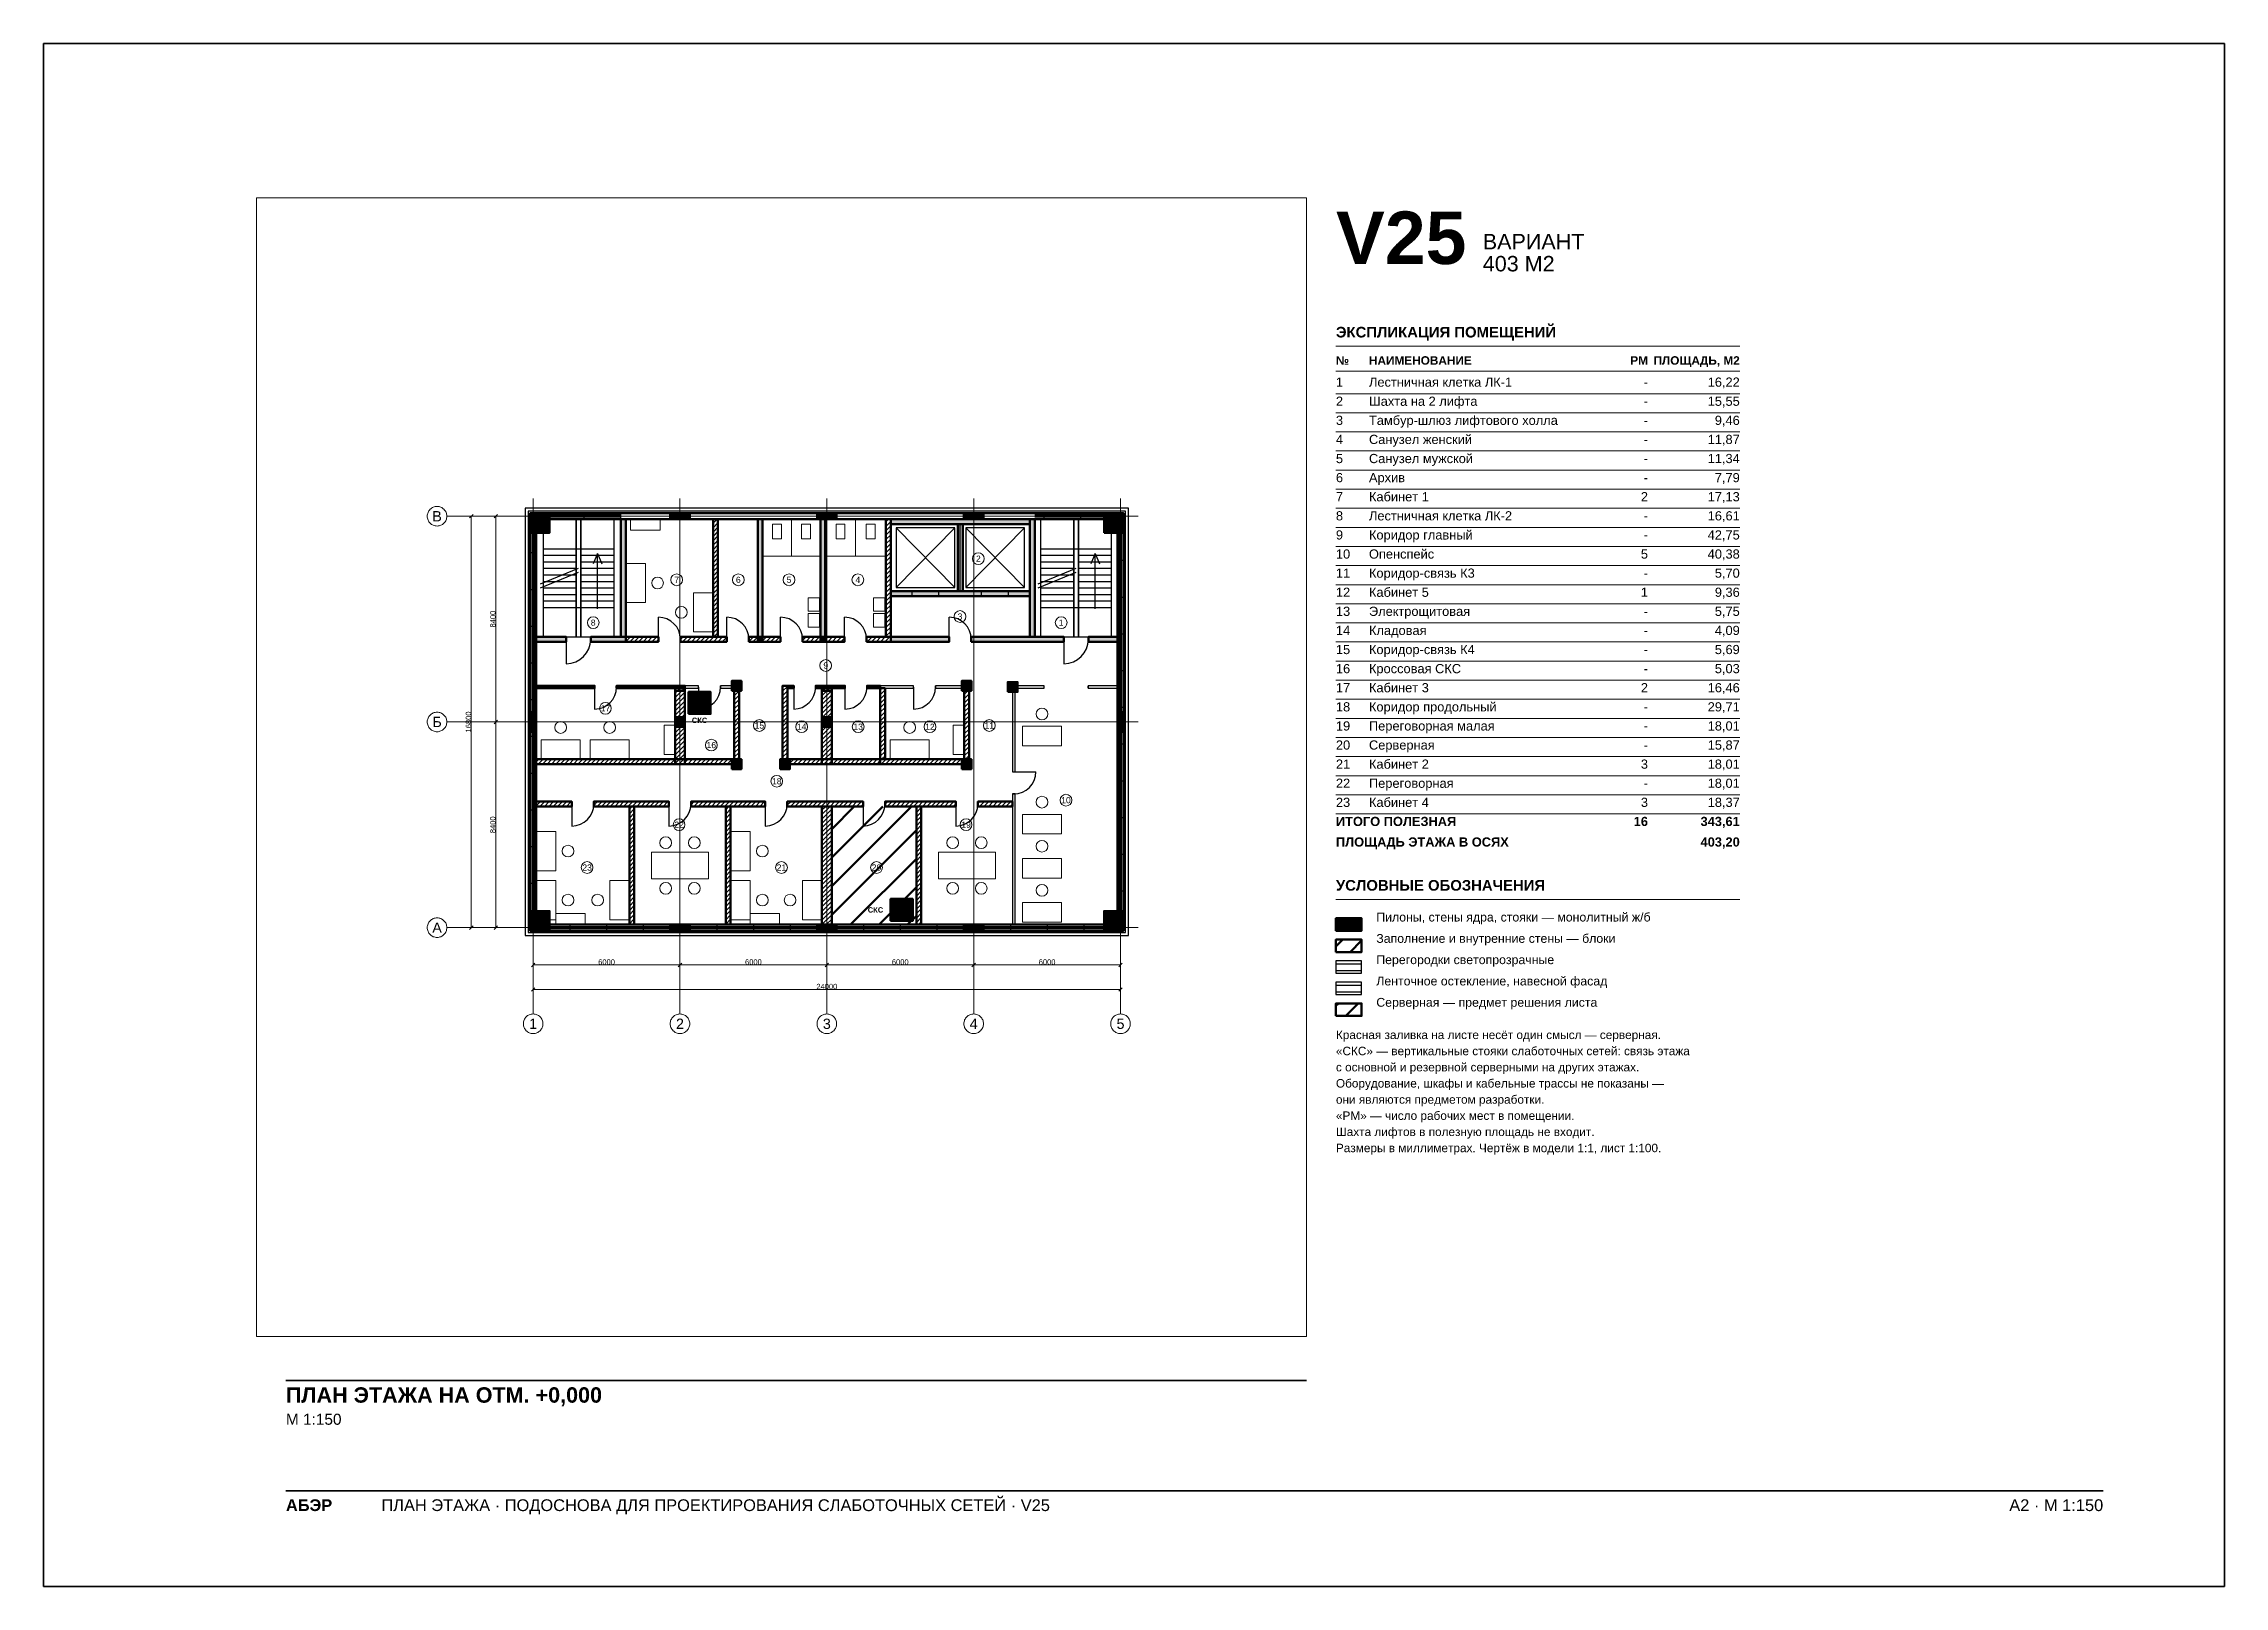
# Paper-space layout 'A2-1-100' of a CAD drawing. Header units: millimetres. Extents: x 0 to 594, y 0 to 420.
# The model-space entities are those that its viewports show. They can reach past a viewport. Long polylines and large blocks are cut down to what shows.
import ezdxf
from ezdxf.enums import TextEntityAlignment as Align

# ---------------------------------------------------------------- set-up
doc = ezdxf.new("R2010")
doc.units = ezdxf.units.MM
doc.linetypes.add('CENTER2', pattern=[2.541, 1.587, -0.318, 0.318, -0.318])
for name, color, linetype, lineweight in [('A-ANNO-LEGEND', 7, 'CONTINUOUS', 18), ('A-ANNO-NOTES', 8, 'CONTINUOUS', 13), ('A-ANNO-ROOM', 7, 'CONTINUOUS', 18), ('A-ANNO-TABLE', 7, 'CONTINUOUS', 18), ('A-DIMS', 8, 'CONTINUOUS', 13), ('A-DOOR', 3, 'CONTINUOUS', 25), ('A-ELEV', 7, 'CONTINUOUS', 25), ('A-FACADE-PANEL', 8, 'CONTINUOUS', 25), ('A-FURN', 8, 'CONTINUOUS', 18), ('A-GLAZ-RIBBON', 5, 'CONTINUOUS', 25), ('A-GRID', 8, 'CENTER2', 13), ('A-HATCH', 9, 'CONTINUOUS', 9), ('A-OUTLINE', 7, 'CONTINUOUS', 50), ('A-SANI', 8, 'CONTINUOUS', 18), ('A-STAIR', 7, 'CONTINUOUS', 25), ('A-TITLE', 7, 'CONTINUOUS', 35), ('A-VIEWPORT', 8, 'CONTINUOUS', 9), ('A-WALL-BLOCK', 9, 'CONTINUOUS', 50), ('A-WALL-GLASS', 4, 'CONTINUOUS', 25), ('A-WALL-RC', 7, 'CONTINUOUS', 50), ('E-SCS-RISER', 1, 'CONTINUOUS', 50), ('E-SERVER-ROOM', 1, 'CONTINUOUS', 50)]:
    doc.layers.add(name, color=color, linetype=linetype, lineweight=lineweight)
doc.styles.add('Arial', font='arial.ttf')
doc.styles.add('Arial-Bold', font='arialbd.ttf')
doc.styles.get("Standard").update_dxf_attribs({"font": 'arial.ttf'})

psp = doc.layouts.new('A2-1-100')

# ---------------------------------------------------------------- texts
at = {"layer": 'A-ANNO-LEGEND'}
for s, height, style, p in [('УСЛОВНЫЕ ОБОЗНАЧЕНИЯ', 2.9, 'Arial-Bold', (352, 189.4)), ('Пилоны, стены ядра, стояки — монолитный ж/б', 2.4, 'Arial', (363, 181)), ('Заполнение и внутренние стены — блоки', 2.4, 'Arial', (363, 175.2)), ('Перегородки светопрозрачные', 2.4, 'Arial', (363, 169.4)), ('Ленточное остекление, навесной фасад', 2.4, 'Arial', (363, 163.6)), ('Серверная — предмет решения листа', 2.4, 'Arial', (363, 157.8))]:
    psp.add_text(s, height=height, dxfattribs=dict(at, style=style)).set_placement(p)
at = {"layer": 'A-ANNO-NOTES', "style": 'Arial'}
for s, p in [('Красная заливка на листе несёт один смысл — серверная.', (352, 149)), ('«СКС» — вертикальные стояки слаботочных сетей: связь этажа', (352, 144.6)), ('с основной и резервной серверными на других этажах.', (352, 140.2)), ('Оборудование, шкафы и кабельные трассы не показаны —', (352, 135.8)), ('они являются предметом разработки.', (352, 131.4)), ('«РМ» — число рабочих мест в помещении.', (352, 127)), ('Шахта лифтов в полезную площадь не входит.', (352, 122.6)), ('Размеры в миллиметрах. Чертёж в модели 1:1, лист 1:100.', (352, 118.2))]:
    psp.add_text(s, height=2.3, dxfattribs=at).set_placement(p)
at = {"layer": 'A-ANNO-TABLE'}
for s, height, style, p in [('ЭКСПЛИКАЦИЯ ПОМЕЩЕНИЙ', 2.9, 'Arial-Bold', (352, 340)), ('№', 2.3, 'Arial-Bold', (352, 332.6)), ('НАИМЕНОВАНИЕ', 2.3, 'Arial-Bold', (361, 332.6)), ('1', 2.5, 'Arial', (352, 326.6)), ('Лестничная клетка ЛК-1', 2.5, 'Arial', (361, 326.6)), ('2', 2.5, 'Arial', (352, 321.4)), ('Шахта на 2 лифта', 2.5, 'Arial', (361, 321.4)), ('3', 2.5, 'Arial', (352, 316.2)), ('Тамбур-шлюз лифтового холла', 2.5, 'Arial', (361, 316.2)), ('4', 2.5, 'Arial', (352, 311)), ('Санузел женский', 2.5, 'Arial', (361, 311)), ('5', 2.5, 'Arial', (352, 305.8)), ('6', 2.5, 'Arial', (352, 300.6)), ('Архив', 2.5, 'Arial', (361, 300.6)), ('Санузел мужской', 2.5, 'Arial', (361, 305.8)), ('7', 2.5, 'Arial', (352, 295.4)), ('Кабинет 1', 2.5, 'Arial', (361, 295.4)), ('8', 2.5, 'Arial', (352, 290.2)), ('Лестничная клетка ЛК-2', 2.5, 'Arial', (361, 290.2)), ('9', 2.5, 'Arial', (352, 285)), ('Коридор главный', 2.5, 'Arial', (361, 285)), ('10', 2.5, 'Arial', (352, 279.8)), ('Опенспейс', 2.5, 'Arial', (361, 279.8)), ('11', 2.5, 'Arial', (352, 274.6)), ('Коридор-связь К3', 2.5, 'Arial', (361, 274.6)), ('12', 2.5, 'Arial', (352, 269.4)), ('Кабинет 5', 2.5, 'Arial', (361, 269.4)), ('13', 2.5, 'Arial', (352, 264.2)), ('14', 2.5, 'Arial', (352, 259)), ('Электрощитовая', 2.5, 'Arial', (361, 264.2)), ('Кладовая', 2.5, 'Arial', (361, 259)), ('15', 2.5, 'Arial', (352, 253.8)), ('Коридор-связь К4', 2.5, 'Arial', (361, 253.8)), ('16', 2.5, 'Arial', (352, 248.6)), ('Кроссовая СКС', 2.5, 'Arial', (361, 248.6)), ('17', 2.5, 'Arial', (352, 243.4)), ('Кабинет 3', 2.5, 'Arial', (361, 243.4)), ('18', 2.5, 'Arial', (352, 238.2)), ('Коридор продольный', 2.5, 'Arial', (361, 238.2)), ('19', 2.5, 'Arial', (352, 233)), ('Переговорная малая', 2.5, 'Arial', (361, 233)), ('20', 2.5, 'Arial', (352, 227.8)), ('Серверная', 2.5, 'Arial', (361, 227.8)), ('21', 2.5, 'Arial', (352, 222.6)), ('22', 2.5, 'Arial', (352, 217.4)), ('Переговорная', 2.5, 'Arial', (361, 217.4)), ('Кабинет 2', 2.5, 'Arial', (361, 222.6)), ('23', 2.5, 'Arial', (352, 212.2)), ('Кабинет 4', 2.5, 'Arial', (361, 212.2)), ('ИТОГО ПОЛЕЗНАЯ', 2.5, 'Arial-Bold', (352, 207)), ('ПЛОЩАДЬ ЭТАЖА В ОСЯХ', 2.5, 'Arial-Bold', (352, 201.4))]:
    psp.add_text(s, height=height, dxfattribs=dict(at, style=style)).set_placement(p)
for s, height, style, p in [('РМ', 2.3, 'Arial-Bold', (437, 332.6)), ('ПЛОЩАДЬ, М2', 2.3, 'Arial-Bold', (462, 332.6)), ('-', 2.5, 'Arial', (437, 326.6)), ('16,22', 2.5, 'Arial', (462, 326.6)), ('-', 2.5, 'Arial', (437, 321.4)), ('15,55', 2.5, 'Arial', (462, 321.4)), ('-', 2.5, 'Arial', (437, 316.2)), ('9,46', 2.5, 'Arial', (462, 316.2)), ('-', 2.5, 'Arial', (437, 311)), ('11,87', 2.5, 'Arial', (462, 311)), ('-', 2.5, 'Arial', (437, 305.8)), ('11,34', 2.5, 'Arial', (462, 305.8)), ('7,79', 2.5, 'Arial', (462, 300.6)), ('2', 2.5, 'Arial', (437, 295.4)), ('-', 2.5, 'Arial', (437, 300.6)), ('17,13', 2.5, 'Arial', (462, 295.4)), ('-', 2.5, 'Arial', (437, 290.2)), ('16,61', 2.5, 'Arial', (462, 290.2)), ('-', 2.5, 'Arial', (437, 285)), ('42,75', 2.5, 'Arial', (462, 285)), ('5', 2.5, 'Arial', (437, 279.8)), ('40,38', 2.5, 'Arial', (462, 279.8)), ('-', 2.5, 'Arial', (437, 274.6)), ('5,70', 2.5, 'Arial', (462, 274.6)), ('1', 2.5, 'Arial', (437, 269.4)), ('9,36', 2.5, 'Arial', (462, 269.4)), ('-', 2.5, 'Arial', (437, 264.2)), ('4,09', 2.5, 'Arial', (462, 259)), ('5,75', 2.5, 'Arial', (462, 264.2)), ('-', 2.5, 'Arial', (437, 259)), ('5,69', 2.5, 'Arial', (462, 253.8)), ('-', 2.5, 'Arial', (437, 253.8)), ('-', 2.5, 'Arial', (437, 248.6)), ('5,03', 2.5, 'Arial', (462, 248.6)), ('2', 2.5, 'Arial', (437, 243.4)), ('16,46', 2.5, 'Arial', (462, 243.4)), ('-', 2.5, 'Arial', (437, 238.2)), ('29,71', 2.5, 'Arial', (462, 238.2)), ('-', 2.5, 'Arial', (437, 233)), ('18,01', 2.5, 'Arial', (462, 233)), ('-', 2.5, 'Arial', (437, 227.8)), ('15,87', 2.5, 'Arial', (462, 227.8)), ('3', 2.5, 'Arial', (437, 222.6)), ('18,01', 2.5, 'Arial', (462, 222.6)), ('18,01', 2.5, 'Arial', (462, 217.4)), ('3', 2.5, 'Arial', (437, 212.2)), ('-', 2.5, 'Arial', (437, 217.4)), ('18,37', 2.5, 'Arial', (462, 212.2)), ('16', 2.5, 'Arial-Bold', (437, 207)), ('343,61', 2.5, 'Arial-Bold', (462, 207)), ('403,20', 2.5, 'Arial-Bold', (462, 201.4))]:
    psp.add_text(s, height=height, dxfattribs=dict(at, style=style)).set_placement(p, align=Align.RIGHT)
at = {"layer": 'A-TITLE'}
for s, height, style, p in [('V25', 14.3, 'Arial-Bold', (352, 360)), ('ВАРИАНТ', 4.2, 'Arial', (392, 364)), ('403 М2', 4.2, 'Arial', (392, 358)), ('ПЛАН ЭТАЖА НА ОТМ. +0,000', 4.2, 'Arial-Bold', (66, 50)), ('М 1:150', 3, 'Arial', (66, 44)), ('ПЛАН ЭТАЖА · ПОДОСНОВА ДЛЯ ПРОЕКТИРОВАНИЯ СЛАБОТОЧНЫХ СЕТЕЙ · V25', 3.2, 'Arial', (92, 20.5)), ('АБЭР', 3.2, 'Arial-Bold', (66, 20.5))]:
    psp.add_text(s, height=height, dxfattribs=dict(at, style=style)).set_placement(p)
at = {"layer": 'A-TITLE', "style": 'Arial'}
psp.add_text('A2 · М 1:150', height=3.2, dxfattribs=at).set_placement((561, 20.5), align=Align.RIGHT)

msp = doc.modelspace()

# ---------------------------------------------------------------- texts
at = {"layer": 'A-ANNO-ROOM'}
for s, p in [('2', (18191, 15069)), ('7', (5865, 14205)), ('6', (8383, 14205)), ('5', (10455, 14205)), ('4', (13268, 14205)), ('8', (2455, 12455)), ('3', (17441, 12705)), ('1', (21575, 12455)), ('9', (11955, 10705)), ('17', (2955, 8955)), ('15', (9243, 8255)), ('14', (10970, 8205)), ('13', (13280, 8205)), ('12', (16213, 8205)), ('11', (18639, 8255)), ('16', (7280, 7455)), ('18', (9955, 5979)), ('10', (21771, 5205)), ('22', (5964, 4205)), ('19', (17688, 4205)), ('23', (2205, 2455)), ('21', (10147, 2455)), ('20', (14030, 2455))]:
    msp.add_text(s, height=250, dxfattribs=at).set_placement(p, align=Align.MIDDLE_CENTER)
at = {"layer": 'A-DIMS'}
for s, p in [('8400', (-1645, 12600)), ('16800', (-2645, 8400)), ('8400', (-1645, 4200))]:
    msp.add_text(s, height=220, rotation=90, dxfattribs=at).set_placement(p, align=Align.MIDDLE_CENTER)
for s, p in [('6000', (3000, -1405)), ('6000', (9000, -1405)), ('6000', (15000, -1405)), ('6000', (21000, -1405)), ('24000', (12000, -2405))]:
    msp.add_text(s, height=220, dxfattribs=at).set_placement(p, align=Align.MIDDLE_CENTER)
at = {"layer": 'A-GRID'}
for s, p in [('В', (-3925, 16800)), ('Б', (-3925, 8400)), ('А', (-3925, 0)), ('1', (0, -3925)), ('2', (6000, -3925)), ('3', (12000, -3925)), ('4', (18000, -3925)), ('5', (24000, -3925))]:
    msp.add_text(s, height=420, dxfattribs=at).set_placement(p, align=Align.MIDDLE_CENTER)
at = {"layer": 'E-SCS-RISER', "style": 'Arial-Bold'}
for p in [(6800, 8465), (13988, 725)]:
    msp.add_text('СКС', height=220, dxfattribs=at).set_placement(p, align=Align.MIDDLE_CENTER)

# ---------------------------------------------------------------- hatches: boundary and pattern name
at = {"layer": 'A-HATCH'}
h = msp.add_hatch(dxfattribs=at)
h.set_pattern_fill('ANSI31', scale=40)
h.paths.add_polyline_path([(7353, 11875), (7553, 11875), (7553, 16675), (7553, 16675), (7353, 16675), (7353, 16675)])
h = msp.add_hatch(dxfattribs=at)
h.set_pattern_fill('ANSI31', scale=40)
h.paths.add_polyline_path([(14411, 11875), (14611, 11875), (14611, 16675), (14611, 16675), (14411, 16675), (14411, 16675)])
h = msp.add_hatch(dxfattribs=at)
h.set_pattern_fill('ANSI31', scale=40)
h.paths.add_polyline_path([(3785, 11675), (5119, 11675), (5119, 11875), (3785, 11875)])
h = msp.add_hatch(dxfattribs=at)
h.set_pattern_fill('ANSI31', scale=40)
h.paths.add_polyline_path([(6019, 11675), (7914, 11675), (7914, 11875), (6019, 11875)])
h = msp.add_hatch(dxfattribs=at)
h.set_pattern_fill('ANSI31', scale=40)
h.paths.add_polyline_path([(8814, 11675), (9175, 11675), (9175, 11875), (8814, 11875)])
h = msp.add_hatch(dxfattribs=at)
h.set_pattern_fill('ANSI31', scale=40)
h.paths.add_polyline_path([(9375, 11675), (10106.5, 11675), (10106.5, 11875), (9375, 11875)])
h = msp.add_hatch(dxfattribs=at)
h.set_pattern_fill('ANSI31', scale=40)
h.paths.add_polyline_path([(11006.5, 11675), (11738, 11675), (11738, 11875), (11006.5, 11875)])
h = msp.add_hatch(dxfattribs=at)
h.set_pattern_fill('ANSI31', scale=40)
h.paths.add_polyline_path([(11938, 11675), (12724.5, 11675), (12724.5, 11875), (11938, 11875)])
h = msp.add_hatch(dxfattribs=at)
h.set_pattern_fill('ANSI31', scale=40)
h.paths.add_polyline_path([(13624.5, 11675), (14611, 11675), (14611, 11875), (13624.5, 11875)])
h = msp.add_hatch(dxfattribs=at)
h.set_pattern_fill('ANSI31', scale=40)
h.paths.add_polyline_path([(125, 9775), (125, 9775), (2512.5, 9775), (2512.5, 9875), (125, 9875), (125, 9875)])
h = msp.add_hatch(dxfattribs=at)
h.set_pattern_fill('ANSI31', scale=40)
h.paths.add_polyline_path([(3412.5, 9775), (5800, 9775), (5800, 9875), (3412.5, 9875)])
h = msp.add_hatch(dxfattribs=at)
h.set_pattern_fill('ANSI31', scale=40)
h.paths.add_polyline_path([(5800, 9675), (6200, 9675), (6200, 9875), (5800, 9875)])
h = msp.add_hatch(dxfattribs=at)
h.set_pattern_fill('ANSI31', scale=40)
h.paths.add_polyline_path([(8213, 6675), (8413, 6675), (8413, 9875), (8213, 9875)])
h = msp.add_hatch(dxfattribs=at)
h.set_pattern_fill('ANSI31', scale=40)
h.paths.add_polyline_path([(10190, 6675), (10390, 6675), (10390, 9875), (10190, 9875)])
h = msp.add_hatch(dxfattribs=at)
h.set_pattern_fill('ANSI31', scale=40)
h.paths.add_polyline_path([(10390, 9775), (10645, 9775), (10645, 9875), (10390, 9875)])
h = msp.add_hatch(dxfattribs=at)
h.set_pattern_fill('ANSI31', scale=40)
h.paths.add_polyline_path([(11545, 9775), (11800, 9775), (11800, 9875), (11545, 9875)])
h = msp.add_hatch(dxfattribs=at)
h.set_pattern_fill('ANSI31', scale=40)
h.paths.add_polyline_path([(11800, 9675), (12200, 9675), (12200, 9875), (11800, 9875)])
h = msp.add_hatch(dxfattribs=at)
h.set_pattern_fill('ANSI31', scale=40)
h.paths.add_polyline_path([(12200, 9775), (12741.5, 9775), (12741.5, 9875), (12200, 9875)])
h = msp.add_hatch(dxfattribs=at)
h.set_pattern_fill('ANSI31', scale=40)
h.paths.add_polyline_path([(13641.5, 9775), (14183, 9775), (14183, 9875), (13641.5, 9875)])
h = msp.add_hatch(dxfattribs=at)
h.set_pattern_fill('ANSI31', scale=40)
h.paths.add_polyline_path([(17609, 6675), (17809, 6675), (17809, 9875), (17609, 9875)])
h = msp.add_hatch(dxfattribs=at)
h.set_pattern_fill('ANSI31', scale=40)
h.paths.add_polyline_path([(19591, 9775), (19691, 9775), (19691, 9875), (19591, 9875)])
h = msp.add_hatch(dxfattribs=at)
h.set_pattern_fill('ANSI31', scale=40)
h.paths.add_polyline_path([(5800, 6875), (6200, 6875), (6200, 9775), (5800, 9775)])
h = msp.add_hatch(dxfattribs=at)
h.set_pattern_fill('ANSI31', scale=40)
h.paths.add_polyline_path([(11800, 6875), (12200, 6875), (12200, 9775), (11800, 9775)])
h = msp.add_hatch(dxfattribs=at)
h.set_pattern_fill('ANSI31', scale=40)
h.paths.add_polyline_path([(14183, 6875), (14383, 6875), (14383, 9775), (14183, 9775)])
h = msp.add_hatch(dxfattribs=at)
h.set_pattern_fill('ANSI31', scale=40)
h.paths.add_polyline_path([(125, 6675), (125, 6675), (5800, 6675), (5800, 6875), (125, 6875), (125, 6875)])
h = msp.add_hatch(dxfattribs=at)
h.set_pattern_fill('ANSI31', scale=40)
h.paths.add_polyline_path([(5800, 6675), (6200, 6675), (6200, 6875), (5800, 6875)])
h = msp.add_hatch(dxfattribs=at)
h.set_pattern_fill('ANSI31', scale=40)
h.paths.add_polyline_path([(6200, 6675), (8213, 6675), (8213, 6875), (6200, 6875)])
h = msp.add_hatch(dxfattribs=at)
h.set_pattern_fill('ANSI31', scale=40)
h.paths.add_polyline_path([(10390, 6675), (11800, 6675), (11800, 6875), (10390, 6875)])
h = msp.add_hatch(dxfattribs=at)
h.set_pattern_fill('ANSI31', scale=40)
h.paths.add_polyline_path([(11800, 6675), (12200, 6675), (12200, 6875), (11800, 6875)])
h = msp.add_hatch(dxfattribs=at)
h.set_pattern_fill('ANSI31', scale=40)
h.paths.add_polyline_path([(12200, 6675), (14183, 6675), (14183, 6875), (12200, 6875)])
h = msp.add_hatch(dxfattribs=at)
h.set_pattern_fill('ANSI31', scale=40)
h.paths.add_polyline_path([(14183, 6675), (17609, 6675), (17609, 6875), (14183, 6875)])
h = msp.add_hatch(dxfattribs=at)
h.set_pattern_fill('ANSI31', scale=40)
h.paths.add_polyline_path([(125, 4949), (125, 4949), (1579.5, 4949), (1579.5, 5149), (125, 5149), (125, 5149)])
h = msp.add_hatch(dxfattribs=at)
h.set_pattern_fill('ANSI31', scale=40)
h.paths.add_polyline_path([(2479.5, 4949), (5550.5, 4949), (5550.5, 5149), (2479.5, 5149)])
h = msp.add_hatch(dxfattribs=at)
h.set_pattern_fill('ANSI31', scale=40)
h.paths.add_polyline_path([(3934, 125), (4134, 125), (4134, 125), (4134, 4949), (3934, 4949), (3934, 125)])
h = msp.add_hatch(dxfattribs=at)
h.set_pattern_fill('ANSI31', scale=40)
h.paths.add_polyline_path([(6450.5, 4949), (9483.5, 4949), (9483.5, 5149), (6450.5, 5149)])
h = msp.add_hatch(dxfattribs=at)
h.set_pattern_fill('ANSI31', scale=40)
h.paths.add_polyline_path([(7867, 125), (8067, 125), (8067, 125), (8067, 4949), (7867, 4949), (7867, 125)])
h = msp.add_hatch(dxfattribs=at)
h.set_pattern_fill('ANSI31', scale=40)
h.paths.add_polyline_path([(10383.5, 4949), (13479, 4949), (13479, 5149), (10383.5, 5149)])
h = msp.add_hatch(dxfattribs=at)
h.set_pattern_fill('ANSI31', scale=40)
h.paths.add_polyline_path([(11800, 125), (12200, 125), (12200, 125), (12200, 4949), (11800, 4949), (11800, 125)])
h = msp.add_hatch(dxfattribs=at)
h.set_pattern_fill('ANSI31', scale=40)
h.paths.add_polyline_path([(14379, 4949), (17274.5, 4949), (17274.5, 5149), (14379, 5149)])
h = msp.add_hatch(dxfattribs=at)
h.set_pattern_fill('ANSI31', scale=40)
h.paths.add_polyline_path([(15658, 125), (15858, 125), (15858, 125), (15858, 4949), (15658, 4949), (15658, 125)])
h = msp.add_hatch(dxfattribs=at)
h.set_pattern_fill('ANSI31', scale=40)
h.paths.add_polyline_path([(18174.5, 4949), (19591, 4949), (19591, 5149), (18174.5, 5149)])
at = {"layer": 'A-WALL-RC'}
h = msp.add_hatch(color=7, dxfattribs=at)
h.dxf.hatch_style = 1
h.paths.add_polyline_path([(-125, 16125), (675, 16125), (675, 16925), (-125, 16925)])
h = msp.add_hatch(color=7, dxfattribs=at)
h.dxf.hatch_style = 1
h.paths.add_polyline_path([(3585, 11875), (3785, 11875), (3785, 16675), (3785, 16675), (3585, 16675), (3585, 16675)])
h = msp.add_hatch(color=7, dxfattribs=at)
h.dxf.hatch_style = 1
h.paths.add_polyline_path([(5600, 16675), (6400, 16675), (6400, 16925), (5600, 16925)])
h = msp.add_hatch(color=7, dxfattribs=at)
h.dxf.hatch_style = 1
h.paths.add_polyline_path([(9175, 11875), (9375, 11875), (9375, 16675), (9375, 16675), (9175, 16675), (9175, 16675)])
h = msp.add_hatch(color=7, dxfattribs=at)
h.dxf.hatch_style = 1
h.paths.add_polyline_path([(11600, 16675), (12400, 16675), (12400, 16925), (11600, 16925)])
h = msp.add_hatch(color=7, dxfattribs=at)
h.dxf.hatch_style = 1
h.paths.add_polyline_path([(11738, 11875), (11938, 11875), (11938, 16675), (11938, 16675), (11738, 16675), (11738, 16675)])
h = msp.add_hatch(color=7, dxfattribs=at)
h.dxf.hatch_style = 1
h.paths.add_polyline_path([(14611, 16475), (20295, 16475), (20295, 16675), (20295, 16675), (14611, 16675), (14611, 16675)])
h = msp.add_hatch(color=7, dxfattribs=at)
h.dxf.hatch_style = 1
h.paths.add_polyline_path([(17353, 13739), (17553, 13739), (17553, 16475), (17353, 16475)])
h = msp.add_hatch(color=7, dxfattribs=at)
h.dxf.hatch_style = 1
h.paths.add_polyline_path([(17600, 16675), (18400, 16675), (18400, 16925), (17600, 16925)])
h = msp.add_hatch(color=7, dxfattribs=at)
h.dxf.hatch_style = 1
h.paths.add_polyline_path([(20295, 11875), (20495, 11875), (20495, 16675), (20495, 16675), (20295, 16675), (20295, 16675)])
h = msp.add_hatch(color=7, dxfattribs=at)
h.dxf.hatch_style = 1
h.paths.add_polyline_path([(23325, 16125), (24125, 16125), (24125, 16925), (23325, 16925)])
h = msp.add_hatch(color=7, dxfattribs=at)
h.dxf.hatch_style = 1
h.paths.add_polyline_path([(14611, 13539), (20295, 13539), (20295, 13739), (14611, 13739)])
h = msp.add_hatch(color=7, dxfattribs=at)
h.dxf.hatch_style = 1
h.paths.add_polyline_path([(125, 11675), (125, 11675), (1355, 11675), (1355, 11875), (125, 11875), (125, 11875)])
h = msp.add_hatch(color=7, dxfattribs=at)
h.dxf.hatch_style = 1
h.paths.add_polyline_path([(2355, 11675), (3785, 11675), (3785, 11875), (2355, 11875)])
h = msp.add_hatch(color=7, dxfattribs=at)
h.dxf.hatch_style = 1
h.paths.add_polyline_path([(9175, 11675), (9375, 11675), (9375, 11875), (9175, 11875)])
h = msp.add_hatch(color=7, dxfattribs=at)
h.dxf.hatch_style = 1
h.paths.add_polyline_path([(11738, 11675), (11938, 11675), (11938, 11875), (11738, 11875)])
h = msp.add_hatch(color=7, dxfattribs=at)
h.dxf.hatch_style = 1
h.paths.add_polyline_path([(14611, 11675), (17003, 11675), (17003, 11875), (14611, 11875)])
h = msp.add_hatch(color=7, dxfattribs=at)
h.dxf.hatch_style = 1
h.paths.add_polyline_path([(17903, 11675), (21685, 11675), (21685, 11875), (17903, 11875)])
h = msp.add_hatch(color=7, dxfattribs=at)
h.dxf.hatch_style = 1
h.paths.add_polyline_path([(22685, 11675), (23875, 11675), (23875, 11675), (23875, 11875), (23875, 11875), (22685, 11875)])
h = msp.add_hatch(color=7, dxfattribs=at)
h.dxf.hatch_style = 1
h.paths.add_polyline_path([(8113, 9675), (8513, 9675), (8513, 10075), (8113, 10075)])
h = msp.add_hatch(color=7, dxfattribs=at)
h.dxf.hatch_style = 1
h.paths.add_polyline_path([(17509, 9675), (17909, 9675), (17909, 10075), (17509, 10075)])
h = msp.add_hatch(color=7, dxfattribs=at)
h.dxf.hatch_style = 1
h.paths.add_polyline_path([(19391, 9625), (19791, 9625), (19791, 10025), (19391, 10025)])
h = msp.add_hatch(color=7, dxfattribs=at)
h.dxf.hatch_style = 1
h.paths.add_polyline_path([(-125, 8000), (125, 8000), (125, 8800), (-125, 8800)])
h = msp.add_hatch(color=7, dxfattribs=at)
h.dxf.hatch_style = 1
h.paths.add_polyline_path([(5800, 8200), (6200, 8200), (6200, 8600), (5800, 8600)])
h = msp.add_hatch(color=7, dxfattribs=at)
h.dxf.hatch_style = 1
h.paths.add_polyline_path([(11800, 8200), (12200, 8200), (12200, 8600), (11800, 8600)])
h = msp.add_hatch(color=7, dxfattribs=at)
h.dxf.hatch_style = 1
h.paths.add_polyline_path([(23875, 8000), (24125, 8000), (24125, 8800), (23875, 8800)])
h = msp.add_hatch(color=7, dxfattribs=at)
h.dxf.hatch_style = 1
h.paths.add_polyline_path([(8113, 6475), (8513, 6475), (8513, 6875), (8113, 6875)])
h = msp.add_hatch(color=7, dxfattribs=at)
h.dxf.hatch_style = 1
h.paths.add_polyline_path([(10090, 6475), (10490, 6475), (10490, 6875), (10090, 6875)])
h = msp.add_hatch(color=7, dxfattribs=at)
h.dxf.hatch_style = 1
h.paths.add_polyline_path([(17509, 6475), (17909, 6475), (17909, 6875), (17509, 6875)])
h = msp.add_hatch(color=7, dxfattribs=at)
h.dxf.hatch_style = 1
h.paths.add_polyline_path([(-125, -125), (675, -125), (675, 675), (-125, 675)])
h = msp.add_hatch(color=7, dxfattribs=at)
h.dxf.hatch_style = 1
h.paths.add_polyline_path([(5600, -125), (6400, -125), (6400, 125), (5600, 125)])
h = msp.add_hatch(color=7, dxfattribs=at)
h.dxf.hatch_style = 1
h.paths.add_polyline_path([(11600, -125), (12400, -125), (12400, 125), (11600, 125)])
h = msp.add_hatch(color=7, dxfattribs=at)
h.dxf.hatch_style = 1
h.paths.add_polyline_path([(17600, -125), (18400, -125), (18400, 125), (17600, 125)])
h = msp.add_hatch(color=7, dxfattribs=at)
h.dxf.hatch_style = 1
h.paths.add_polyline_path([(23325, -125), (24125, -125), (24125, 675), (23325, 675)])
at = {"layer": 'E-SCS-RISER'}
h = msp.add_hatch(color=7, dxfattribs=at)
h.dxf.hatch_style = 1
h.paths.add_polyline_path([(6350, 8725), (7250, 8725), (7250, 9625), (6350, 9625)])
h = msp.add_hatch(color=7, dxfattribs=at)
h.dxf.hatch_style = 1
h.paths.add_polyline_path([(14608, 275), (15508, 275), (15508, 1175), (14608, 1175)])
at = {"layer": 'E-SERVER-ROOM'}
h = msp.add_hatch(dxfattribs=at)
h.set_pattern_fill('ANSI31', scale=260)
h.paths.add_polyline_path([(12200, 125), (15658, 125), (15658, 4949), (12200, 4949)])

# ---------------------------------------------------------------- linework, layer by layer
at = {"layer": 'A-ANNO-ROOM'}
for centre in [(18191, 15069), (5865, 14205), (8383, 14205), (10455, 14205), (13268, 14205), (2455, 12455), (17441, 12705), (21575, 12455), (11955, 10705), (2955, 8955), (9243, 8255), (10970, 8205), (13280, 8205), (16213, 8205), (18639, 8255), (7280, 7455), (9955, 5979), (21771, 5205), (5964, 4205), (17688, 4205), (2205, 2455), (10147, 2455), (14030, 2455)]:
    msp.add_circle(centre, 240, dxfattribs=at)
at = {"layer": 'A-DIMS'}
for p, q in [((-2595.71, 16729.29), (-2454.29, 16870.71)), ((-2525, 0), (-2525, 16800)), ((-1595.71, 16729.29), (-1454.29, 16870.71)), ((-1525, 8400), (-1525, 16800)), ((-1595.71, 8329.29), (-1454.29, 8470.71)), ((-1595.71, 8329.29), (-1454.29, 8470.71)), ((-1525, 0), (-1525, 8400)), ((-2595.71, -70.71), (-2454.29, 70.71)), ((-1595.71, -70.71), (-1454.29, 70.71)), ((-70.71, -1595.71), (70.71, -1454.29)), ((0, -1525), (6000, -1525)), ((5929.29, -1595.71), (6070.71, -1454.29)), ((5929.29, -1595.71), (6070.71, -1454.29)), ((6000, -1525), (12000, -1525)), ((11929.29, -1595.71), (12070.71, -1454.29)), ((11929.29, -1595.71), (12070.71, -1454.29)), ((12000, -1525), (18000, -1525)), ((17929.29, -1595.71), (18070.71, -1454.29)), ((17929.29, -1595.71), (18070.71, -1454.29)), ((18000, -1525), (24000, -1525)), ((23929.29, -1595.71), (24070.71, -1454.29)), ((-70.71, -2595.71), (70.71, -2454.29)), ((0, -2525), (24000, -2525)), ((23929.29, -2595.71), (24070.71, -2454.29))]:
    msp.add_line(p, q, dxfattribs=at)
at = {"layer": 'A-DOOR'}
for p, q in [((15482, 13539), (15482, 13739)), ((16582, 13539), (16582, 13739)), ((18324, 13539), (18324, 13739)), ((19424, 13539), (19424, 13739)), ((5119, 11775), (5119, 12675)), ((7914, 11775), (7914, 12675)), ((10106.5, 11775), (10106.5, 12675)), ((12724.5, 11775), (12724.5, 12675)), ((17003, 11775), (17003, 12675)), ((1355, 11675), (1355, 11875)), ((1355, 11775), (1355, 10775)), ((2355, 11675), (2355, 11875)), ((5119, 11675), (5119, 11875)), ((6019, 11675), (6019, 11875)), ((7914, 11675), (7914, 11875)), ((8814, 11675), (8814, 11875)), ((10106.5, 11675), (10106.5, 11875)), ((11006.5, 11675), (11006.5, 11875)), ((12724.5, 11675), (12724.5, 11875)), ((13624.5, 11675), (13624.5, 11875)), ((17003, 11675), (17003, 11875)), ((17903, 11675), (17903, 11875)), ((21685, 11675), (21685, 11875)), ((21685, 11775), (21685, 10775)), ((22685, 11675), (22685, 11875)), ((2512.5, 9775), (2512.5, 9875)), ((2512.5, 9825), (2512.5, 8925)), ((3412.5, 9775), (3412.5, 9875)), ((6756.5, 9775), (6756.5, 9875)), ((6756.5, 9825), (6756.5, 8925)), ((7656.5, 9775), (7656.5, 9875)), ((10645, 9775), (10645, 9875)), ((10645, 9825), (10645, 8925)), ((11545, 9775), (11545, 9875)), ((12741.5, 9775), (12741.5, 9875)), ((12741.5, 9825), (12741.5, 8925)), ((13641.5, 9775), (13641.5, 9875)), ((15546, 9775), (15546, 9875)), ((15546, 9825), (15546, 8925)), ((16446, 9775), (16446, 9875)), ((20883, 9775), (20883, 9875)), ((22683, 9775), (22683, 9875)), ((19591, 6362), (19691, 6362)), ((19641, 6362), (20541, 6362)), ((19591, 5462), (19691, 5462)), ((1579.5, 4949), (1579.5, 5149)), ((1579.5, 5049), (1579.5, 4149)), ((2479.5, 4949), (2479.5, 5149)), ((5550.5, 4949), (5550.5, 5149)), ((5550.5, 5049), (5550.5, 4149)), ((6450.5, 4949), (6450.5, 5149)), ((9483.5, 4949), (9483.5, 5149)), ((9483.5, 5049), (9483.5, 4149)), ((10383.5, 4949), (10383.5, 5149)), ((13479, 4949), (13479, 5149)), ((13479, 5049), (13479, 4149)), ((14379, 4949), (14379, 5149)), ((17274.5, 4949), (17274.5, 5149)), ((17274.5, 5049), (17274.5, 4149)), ((18174.5, 4949), (18174.5, 5149))]:
    msp.add_line(p, q, dxfattribs=at)
for centre, radius, start, end in [((5119, 11775), 900, 0, 90), ((7914, 11775), 900, 0, 90), ((10106.5, 11775), 900, 0, 90), ((12724.5, 11775), 900, 0, 90), ((17003, 11775), 900, 0, 90), ((1355, 11775), 1000, -90, 0), ((21685, 11775), 1000, -90, 0), ((2512.5, 9825), 900, -90, 0), ((6756.5, 9825), 900, -90, 0), ((10645, 9825), 900, -90, 0), ((12741.5, 9825), 900, -90, 0), ((15546, 9825), 900, -90, 0), ((19641, 6362), 900, -90, 0), ((1579.5, 5049), 900, -90, 0), ((5550.5, 5049), 900, -90, 0), ((9483.5, 5049), 900, -90, 0), ((13479, 5049), 900, -90, 0), ((17274.5, 5049), 900, -90, 0)]:
    msp.add_arc(centre, radius, start, end, dxfattribs=at)
at = {"layer": 'A-ELEV'}
for p, q in [((14832, 13889), (17232, 16325)), ((14832, 16325), (17232, 13889)), ((17453, 13739), (17453, 16475)), ((17674, 13889), (20074, 16325)), ((17674, 16325), (20074, 13889))]:
    msp.add_line(p, q, dxfattribs=at)
for points in [[(14832, 13889), (17232, 13889), (17232, 16325), (14832, 16325)], [(17674, 13889), (20074, 13889), (20074, 16325), (17674, 16325)]]:
    msp.add_lwpolyline(points, close=True, dxfattribs=at)
at = {"layer": 'A-FACADE-PANEL'}
for points in [[(24325, -325), (24325, 17125), (-325, 17125), (-325, -325)], [(24205, -205), (24205, 17005), (-205, 17005), (-205, -205)]]:
    msp.add_lwpolyline(points, close=True, dxfattribs=at)
at = {"layer": 'A-FURN'}
for points in [[(3985, 16225), (5185, 16225), (5185, 16675), (3985, 16675)], [(3785, 13275), (4585, 13275), (4585, 14875), (3785, 14875)], [(6553, 12075), (7353, 12075), (7353, 13675), (6553, 13675)], [(5350, 7075), (5800, 7075), (5800, 8275), (5350, 8275)], [(17159, 7075), (17609, 7075), (17609, 8275), (17159, 8275)], [(19991, 7425), (21591, 7425), (21591, 8225), (19991, 8225)], [(325, 6875), (1925, 6875), (1925, 7675), (325, 7675)], [(2325, 6875), (3925, 6875), (3925, 7675), (2325, 7675)], [(14583, 6875), (16183, 6875), (16183, 7675), (14583, 7675)], [(19991, 3825), (21591, 3825), (21591, 4625), (19991, 4625)], [(125, 2325), (925, 2325), (925, 3925), (125, 3925)], [(8067, 2325), (8867, 2325), (8867, 3925), (8067, 3925)], [(4834, 1987), (7167, 1987), (7167, 3087), (4834, 3087)], [(16558, 1987), (18891, 1987), (18891, 3087), (16558, 3087)], [(19991, 2025), (21591, 2025), (21591, 2825), (19991, 2825)], [(125, 325), (925, 325), (925, 1925), (125, 1925)], [(3134, 325), (3934, 325), (3934, 1925), (3134, 1925)], [(8067, 325), (8867, 325), (8867, 1925), (8067, 1925)], [(11000, 325), (11800, 325), (11800, 1925), (11000, 1925)], [(19991, 225), (21591, 225), (21591, 1025), (19991, 1025)], [(925, 125), (2125, 125), (2125, 575), (925, 575)], [(8867, 125), (10067, 125), (10067, 575), (8867, 575)]]:
    msp.add_lwpolyline(points, close=True, dxfattribs=at)
for centre in [(5085, 14075), (6053, 12875), (20791, 8725), (1125, 8175), (3125, 8175), (15383, 8175), (20791, 5125), (5417.25, 3467), (6583.75, 3467), (17141.25, 3467), (18307.75, 3467), (20791, 3325), (1425, 3125), (9367, 3125), (5417.25, 1607), (6583.75, 1607), (17141.25, 1607), (18307.75, 1607), (1425, 1125), (2634, 1125), (9367, 1125), (10500, 1125), (20791, 1525)]:
    msp.add_circle(centre, 240, dxfattribs=at)
at = {"layer": 'A-GLAZ-RIBBON'}
for p, q in [((125, 16800), (-125, 16800)), ((-40, 16800), (-40, 0)), ((40, 16800), (40, 0)), ((3585, 16840), (125, 16840)), ((3585, 16760), (125, 16760)), ((585, 16675), (585, 16925)), ((2085, 16675), (2085, 16925)), ((3585, 16675), (3585, 16925)), ((23875, 16840), (20495, 16840)), ((23875, 16760), (20495, 16760)), ((20875, 16675), (20875, 16925)), ((22375, 16675), (22375, 16925)), ((23875, 16675), (23875, 16925)), ((23875, 16500), (24125, 16500)), ((23960, 0), (23960, 16800)), ((24040, 0), (24040, 16800)), ((125, 15300), (-125, 15300)), ((23875, 15000), (24125, 15000)), ((125, 13800), (-125, 13800)), ((23875, 13500), (24125, 13500)), ((125, 12300), (-125, 12300)), ((23875, 12000), (24125, 12000)), ((125, 10800), (-125, 10800)), ((23875, 10500), (24125, 10500)), ((125, 9300), (-125, 9300)), ((23875, 9000), (24125, 9000)), ((125, 7800), (-125, 7800)), ((23875, 7500), (24125, 7500)), ((125, 6300), (-125, 6300)), ((23875, 6000), (24125, 6000)), ((125, 4800), (-125, 4800)), ((23875, 4500), (24125, 4500)), ((125, 3300), (-125, 3300)), ((23875, 3000), (24125, 3000)), ((125, 1800), (-125, 1800)), ((23875, 1500), (24125, 1500)), ((125, 300), (-125, 300)), ((0, 125), (0, -125)), ((0, 40), (24000, 40)), ((1500, 125), (1500, -125)), ((3000, 125), (3000, -125)), ((4500, 125), (4500, -125)), ((6000, 125), (6000, -125)), ((7500, 125), (7500, -125)), ((9000, 125), (9000, -125)), ((10500, 125), (10500, -125)), ((12000, 125), (12000, -125)), ((13500, 125), (13500, -125)), ((15000, 125), (15000, -125)), ((16500, 125), (16500, -125)), ((18000, 125), (18000, -125)), ((19500, 125), (19500, -125)), ((21000, 125), (21000, -125)), ((22500, 125), (22500, -125)), ((23875, 0), (24125, 0)), ((24000, 125), (24000, -125)), ((0, -40), (24000, -40))]:
    msp.add_line(p, q, dxfattribs=at)
at = {"layer": 'A-GRID'}
for p, q in [((0, -3525), (0, 17525)), ((6000, -3525), (6000, 17525)), ((12000, -3525), (12000, 17525)), ((18000, -3525), (18000, 17525)), ((24000, -3525), (24000, 17525)), ((-3525, 16800), (24725, 16800)), ((-3525, 8400), (24725, 8400)), ((-3525, 0), (24725, 0))]:
    msp.add_line(p, q, dxfattribs=at)
for centre in [(-3925, 16800), (-3925, 8400), (-3925, 0), (0, -3925), (6000, -3925), (12000, -3925), (18000, -3925), (24000, -3925)]:
    msp.add_circle(centre, 400, dxfattribs=at)
at = {"layer": 'A-OUTLINE'}
for points in [[(24125, -125), (24125, 16925), (-125, 16925), (-125, -125)], [(23875, 125), (23875, 16675), (125, 16675), (125, 125)]]:
    msp.add_lwpolyline(points, close=True, dxfattribs=at)
at = {"layer": 'A-SANI'}
for points in [[(9375, 15175), (10556.5, 15175), (10556.5, 16675), (9375, 16675)], [(9785.75, 15875), (10145.75, 15875), (10145.75, 16475), (9785.75, 16475)], [(10556.5, 15175), (11738, 15175), (11738, 16675), (10556.5, 16675)], [(10967.25, 15875), (11327.25, 15875), (11327.25, 16475), (10967.25, 16475)], [(11938, 15175), (13174.5, 15175), (13174.5, 16675), (11938, 16675)], [(12376.25, 15875), (12736.25, 15875), (12736.25, 16475), (12376.25, 16475)], [(13174.5, 15175), (14411, 15175), (14411, 16675), (13174.5, 16675)], [(13612.75, 15875), (13972.75, 15875), (13972.75, 16475), (13612.75, 16475)], [(11238, 12925), (11698, 12925), (11698, 13475), (11238, 13475)], [(13911, 12925), (14371, 12925), (14371, 13475), (13911, 13475)], [(11238, 12275), (11698, 12275), (11698, 12825), (11238, 12825)], [(13911, 12275), (14371, 12275), (14371, 12825), (13911, 12825)]]:
    msp.add_lwpolyline(points, close=True, dxfattribs=at)
at = {"layer": 'A-STAIR'}
for p, q in [((405, 15475), (1755, 15475)), ((405, 15475), (3305, 15475)), ((405, 15208.33), (1755, 15208.33)), ((1955, 15475), (3305, 15475)), ((1955, 15208.33), (3305, 15208.33)), ((2630, 15275), (2450, 14855)), ((2630, 13025), (2630, 15275)), ((2630, 15275), (2810, 14855)), ((20735, 15475), (22085, 15475)), ((20735, 15475), (23635, 15475)), ((20735, 15208.33), (22085, 15208.33)), ((22285, 15475), (23635, 15475)), ((22285, 15208.33), (23635, 15208.33)), ((22960, 15275), (22780, 14855)), ((22960, 13025), (22960, 15275)), ((22960, 15275), (23140, 14855)), ((305, 14035), (1855, 14675)), ((305, 13875), (1855, 14515)), ((405, 14941.67), (1755, 14941.67)), ((405, 14675), (1755, 14675)), ((405, 14408.33), (1755, 14408.33)), ((1955, 14941.67), (3305, 14941.67)), ((1955, 14675), (3305, 14675)), ((1955, 14408.33), (3305, 14408.33)), ((20635, 14035), (22185, 14675)), ((20635, 13875), (22185, 14515)), ((20735, 14941.67), (22085, 14941.67)), ((20735, 14675), (22085, 14675)), ((20735, 14408.33), (22085, 14408.33)), ((22285, 14941.67), (23635, 14941.67)), ((22285, 14675), (23635, 14675)), ((22285, 14408.33), (23635, 14408.33)), ((405, 14141.67), (1755, 14141.67)), ((405, 13875), (1755, 13875)), ((405, 13608.33), (1755, 13608.33)), ((1955, 14141.67), (3305, 14141.67)), ((1955, 13875), (3305, 13875)), ((1955, 13608.33), (3305, 13608.33)), ((20735, 14141.67), (22085, 14141.67)), ((20735, 13875), (22085, 13875)), ((20735, 13608.33), (22085, 13608.33)), ((22285, 14141.67), (23635, 14141.67)), ((22285, 13875), (23635, 13875)), ((22285, 13608.33), (23635, 13608.33)), ((405, 13341.67), (1755, 13341.67)), ((405, 13075), (3305, 13075)), ((1955, 13341.67), (3305, 13341.67)), ((20735, 13341.67), (22085, 13341.67)), ((20735, 13075), (23635, 13075)), ((22285, 13341.67), (23635, 13341.67))]:
    msp.add_line(p, q, dxfattribs=at)
for points in [[(405, 11875), (1755, 11875), (1755, 16675), (405, 16675)], [(1755, 11875), (1955, 11875), (1955, 16675), (1755, 16675)], [(1955, 11875), (3305, 11875), (3305, 16675), (1955, 16675)], [(20735, 11875), (22085, 11875), (22085, 16675), (20735, 16675)], [(22085, 11875), (22285, 11875), (22285, 16675), (22085, 16675)], [(22285, 11875), (23635, 11875), (23635, 16675), (22285, 16675)]]:
    msp.add_lwpolyline(points, close=True, dxfattribs=at)
at = {"layer": 'A-WALL-BLOCK'}
for points in [[(7353, 11875), (7553, 11875), (7553, 16675), (7553, 16675), (7353, 16675), (7353, 16675)], [(14411, 11875), (14611, 11875), (14611, 16675), (14611, 16675), (14411, 16675), (14411, 16675)], [(3785, 11675), (5119, 11675), (5119, 11875), (3785, 11875)], [(6019, 11675), (7914, 11675), (7914, 11875), (6019, 11875)], [(8814, 11675), (9175, 11675), (9175, 11875), (8814, 11875)], [(9375, 11675), (10106.5, 11675), (10106.5, 11875), (9375, 11875)], [(11006.5, 11675), (11738, 11675), (11738, 11875), (11006.5, 11875)], [(11938, 11675), (12724.5, 11675), (12724.5, 11875), (11938, 11875)], [(13624.5, 11675), (14611, 11675), (14611, 11875), (13624.5, 11875)], [(125, 9775), (125, 9775), (2512.5, 9775), (2512.5, 9875), (125, 9875), (125, 9875)], [(3412.5, 9775), (5800, 9775), (5800, 9875), (3412.5, 9875)], [(5800, 9675), (6200, 9675), (6200, 9875), (5800, 9875)], [(8213, 6675), (8413, 6675), (8413, 9875), (8213, 9875)], [(10190, 6675), (10390, 6675), (10390, 9875), (10190, 9875)], [(10390, 9775), (10645, 9775), (10645, 9875), (10390, 9875)], [(11545, 9775), (11800, 9775), (11800, 9875), (11545, 9875)], [(11800, 9675), (12200, 9675), (12200, 9875), (11800, 9875)], [(12200, 9775), (12741.5, 9775), (12741.5, 9875), (12200, 9875)], [(13641.5, 9775), (14183, 9775), (14183, 9875), (13641.5, 9875)], [(17609, 6675), (17809, 6675), (17809, 9875), (17609, 9875)], [(19591, 9775), (19691, 9775), (19691, 9875), (19591, 9875)], [(5800, 6875), (6200, 6875), (6200, 9775), (5800, 9775)], [(11800, 6875), (12200, 6875), (12200, 9775), (11800, 9775)], [(14183, 6875), (14383, 6875), (14383, 9775), (14183, 9775)], [(125, 6675), (125, 6675), (5800, 6675), (5800, 6875), (125, 6875), (125, 6875)], [(5800, 6675), (6200, 6675), (6200, 6875), (5800, 6875)], [(6200, 6675), (8213, 6675), (8213, 6875), (6200, 6875)], [(10390, 6675), (11800, 6675), (11800, 6875), (10390, 6875)], [(11800, 6675), (12200, 6675), (12200, 6875), (11800, 6875)], [(12200, 6675), (14183, 6675), (14183, 6875), (12200, 6875)], [(14183, 6675), (17609, 6675), (17609, 6875), (14183, 6875)], [(125, 4949), (125, 4949), (1579.5, 4949), (1579.5, 5149), (125, 5149), (125, 5149)], [(2479.5, 4949), (5550.5, 4949), (5550.5, 5149), (2479.5, 5149)], [(3934, 125), (4134, 125), (4134, 125), (4134, 4949), (3934, 4949), (3934, 125)], [(6450.5, 4949), (9483.5, 4949), (9483.5, 5149), (6450.5, 5149)], [(7867, 125), (8067, 125), (8067, 125), (8067, 4949), (7867, 4949), (7867, 125)], [(10383.5, 4949), (13479, 4949), (13479, 5149), (10383.5, 5149)], [(11800, 125), (12200, 125), (12200, 125), (12200, 4949), (11800, 4949), (11800, 125)], [(14379, 4949), (17274.5, 4949), (17274.5, 5149), (14379, 5149)], [(15658, 125), (15858, 125), (15858, 125), (15858, 4949), (15658, 4949), (15658, 125)], [(18174.5, 4949), (19591, 4949), (19591, 5149), (18174.5, 5149)]]:
    msp.add_lwpolyline(points, close=True, dxfattribs=at)
at = {"layer": 'A-WALL-GLASS'}
for points in [[(6200, 9775), (6756.5, 9775), (6756.5, 9875), (6200, 9875)], [(7656.5, 9775), (8213, 9775), (8213, 9875), (7656.5, 9875)], [(14183, 9775), (15546, 9775), (15546, 9875), (14183, 9875)], [(16446, 9775), (17609, 9775), (17609, 9875), (16446, 9875)], [(19691, 9775), (20883, 9775), (20883, 9875), (19691, 9875)], [(22683, 9775), (23875, 9775), (23875, 9775), (23875, 9875), (23875, 9875), (22683, 9875)], [(19591, 6362), (19691, 6362), (19691, 9775), (19591, 9775)], [(19591, 125), (19691, 125), (19691, 125), (19691, 5462), (19591, 5462), (19591, 125)]]:
    msp.add_lwpolyline(points, close=True, dxfattribs=at)
at = {"layer": 'A-WALL-RC'}
for points in [[(-125, 16125), (675, 16125), (675, 16925), (-125, 16925)], [(3585, 11875), (3785, 11875), (3785, 16675), (3785, 16675), (3585, 16675), (3585, 16675)], [(5600, 16675), (6400, 16675), (6400, 16925), (5600, 16925)], [(9175, 11875), (9375, 11875), (9375, 16675), (9375, 16675), (9175, 16675), (9175, 16675)], [(11600, 16675), (12400, 16675), (12400, 16925), (11600, 16925)], [(11738, 11875), (11938, 11875), (11938, 16675), (11938, 16675), (11738, 16675), (11738, 16675)], [(14611, 16475), (20295, 16475), (20295, 16675), (20295, 16675), (14611, 16675), (14611, 16675)], [(17353, 13739), (17553, 13739), (17553, 16475), (17353, 16475)], [(17600, 16675), (18400, 16675), (18400, 16925), (17600, 16925)], [(20295, 11875), (20495, 11875), (20495, 16675), (20495, 16675), (20295, 16675), (20295, 16675)], [(23325, 16125), (24125, 16125), (24125, 16925), (23325, 16925)], [(14611, 13539), (20295, 13539), (20295, 13739), (14611, 13739)], [(125, 11675), (125, 11675), (1355, 11675), (1355, 11875), (125, 11875), (125, 11875)], [(2355, 11675), (3785, 11675), (3785, 11875), (2355, 11875)], [(9175, 11675), (9375, 11675), (9375, 11875), (9175, 11875)], [(11738, 11675), (11938, 11675), (11938, 11875), (11738, 11875)], [(14611, 11675), (17003, 11675), (17003, 11875), (14611, 11875)], [(17903, 11675), (21685, 11675), (21685, 11875), (17903, 11875)], [(22685, 11675), (23875, 11675), (23875, 11675), (23875, 11875), (23875, 11875), (22685, 11875)], [(8113, 9675), (8513, 9675), (8513, 10075), (8113, 10075)], [(17509, 9675), (17909, 9675), (17909, 10075), (17509, 10075)], [(19391, 9625), (19791, 9625), (19791, 10025), (19391, 10025)], [(-125, 8000), (125, 8000), (125, 8800), (-125, 8800)], [(5800, 8200), (6200, 8200), (6200, 8600), (5800, 8600)], [(11800, 8200), (12200, 8200), (12200, 8600), (11800, 8600)], [(23875, 8000), (24125, 8000), (24125, 8800), (23875, 8800)], [(8113, 6475), (8513, 6475), (8513, 6875), (8113, 6875)], [(10090, 6475), (10490, 6475), (10490, 6875), (10090, 6875)], [(17509, 6475), (17909, 6475), (17909, 6875), (17509, 6875)], [(-125, -125), (675, -125), (675, 675), (-125, 675)], [(5600, -125), (6400, -125), (6400, 125), (5600, 125)], [(11600, -125), (12400, -125), (12400, 125), (11600, 125)], [(17600, -125), (18400, -125), (18400, 125), (17600, 125)], [(23325, -125), (24125, -125), (24125, 675), (23325, 675)]]:
    msp.add_lwpolyline(points, close=True, dxfattribs=at)
at = {"layer": 'E-SCS-RISER'}
for points in [[(6350, 8725), (7250, 8725), (7250, 9625), (6350, 9625)], [(14608, 275), (15508, 275), (15508, 1175), (14608, 1175)]]:
    msp.add_lwpolyline(points, close=True, dxfattribs=at)

msp.set_redraw_order([(e.dxf.handle, doc.entitydb.next_handle()) for e in msp.query("TEXT MTEXT ATTDEF DIMENSION ARC_DIMENSION")])  # texts and dimensions are drawn at this point

# ---------------------------------------------------------------- hatches: boundary and pattern name
at = {"layer": 'A-WALL-BLOCK'}
h = psp.add_hatch(dxfattribs=at)
h.set_pattern_fill('ANSI31', scale=1.2)
h.paths.add_polyline_path([(352, 172.7), (359, 172.7), (359, 176.1), (352, 176.1)])
at = {"layer": 'A-WALL-RC'}
h = psp.add_hatch(color=7, dxfattribs=at)
h.dxf.hatch_style = 1
h.paths.add_polyline_path([(352, 178.5), (359, 178.5), (359, 181.9), (352, 181.9)])
at = {"layer": 'E-SERVER-ROOM'}
h = psp.add_hatch(dxfattribs=at)
h.set_pattern_fill('ANSI31', scale=1.2)
h.paths.add_polyline_path([(352, 155.3), (359, 155.3), (359, 158.7), (352, 158.7)])

# ---------------------------------------------------------------- linework, layer by layer
at = {"layer": 'A-ANNO-LEGEND'}
psp.add_line((352, 187), (462, 187), dxfattribs=at)
at = {"layer": 'A-ANNO-NOTES'}
for p, q in [((352, 324.7), (462, 324.7)), ((352, 319.5), (462, 319.5)), ((352, 314.3), (462, 314.3)), ((352, 309.1), (462, 309.1)), ((352, 303.9), (462, 303.9)), ((352, 298.7), (462, 298.7)), ((352, 293.5), (462, 293.5)), ((352, 288.3), (462, 288.3)), ((352, 283.1), (462, 283.1)), ((352, 277.9), (462, 277.9)), ((352, 272.7), (462, 272.7)), ((352, 267.5), (462, 267.5)), ((352, 262.3), (462, 262.3)), ((352, 257.1), (462, 257.1)), ((352, 251.9), (462, 251.9)), ((352, 246.7), (462, 246.7)), ((352, 241.5), (462, 241.5)), ((352, 236.3), (462, 236.3)), ((352, 231.1), (462, 231.1)), ((352, 225.9), (462, 225.9)), ((352, 220.7), (462, 220.7)), ((352, 215.5), (462, 215.5)), ((352, 210.3), (462, 210.3))]:
    psp.add_line(p, q, dxfattribs=at)
at = {"layer": 'A-ANNO-TABLE'}
for p, q in [((352, 337.6), (462, 337.6)), ((352, 330.8), (462, 330.8)), ((352, 210.3), (462, 210.3))]:
    psp.add_line(p, q, dxfattribs=at)
at = {"layer": 'A-GLAZ-RIBBON'}
for p, q in [((352, 163.7), (359, 163.7)), ((352, 161.9), (359, 161.9))]:
    psp.add_line(p, q, dxfattribs=at)
psp.add_lwpolyline([(352, 161.1), (359, 161.1), (359, 164.5), (352, 164.5)], close=True, dxfattribs=at)
at = {"layer": 'A-TITLE'}
for p, q in [((66, 56), (344, 56)), ((66, 26), (561, 26))]:
    psp.add_line(p, q, dxfattribs=at)
psp.add_lwpolyline([(0, 0), (594, 0), (594, 420), (0, 420)], close=True, dxfattribs=at)
at = {"layer": 'A-WALL-BLOCK'}
psp.add_lwpolyline([(352, 172.7), (359, 172.7), (359, 176.1), (352, 176.1)], close=True, dxfattribs=at)
at = {"layer": 'A-WALL-GLASS'}
for p, q in [((352, 169.5), (359, 169.5)), ((352, 167.7), (359, 167.7))]:
    psp.add_line(p, q, dxfattribs=at)
psp.add_lwpolyline([(352, 166.9), (359, 166.9), (359, 170.3), (352, 170.3)], close=True, dxfattribs=at)
at = {"layer": 'A-WALL-RC'}
psp.add_lwpolyline([(352, 178.5), (359, 178.5), (359, 181.9), (352, 181.9)], close=True, dxfattribs=at)
at = {"layer": 'E-SERVER-ROOM'}
psp.add_lwpolyline([(352, 155.3), (359, 155.3), (359, 158.7), (352, 158.7)], close=True, dxfattribs=at)

psp.set_redraw_order([(e.dxf.handle, doc.entitydb.next_handle()) for e in psp.query("TEXT MTEXT ATTDEF DIMENSION ARC_DIMENSION")])  # texts and dimensions are drawn at this point

# ---------------------------------------------------------------- viewports
at = {"layer": 'A-VIEWPORT'}
psp.add_viewport(center=(201, 223), size=(286, 310), view_center_point=(10150, 6550), view_height=46500, dxfattribs=at)

doc.saveas('drawing.dxf')
